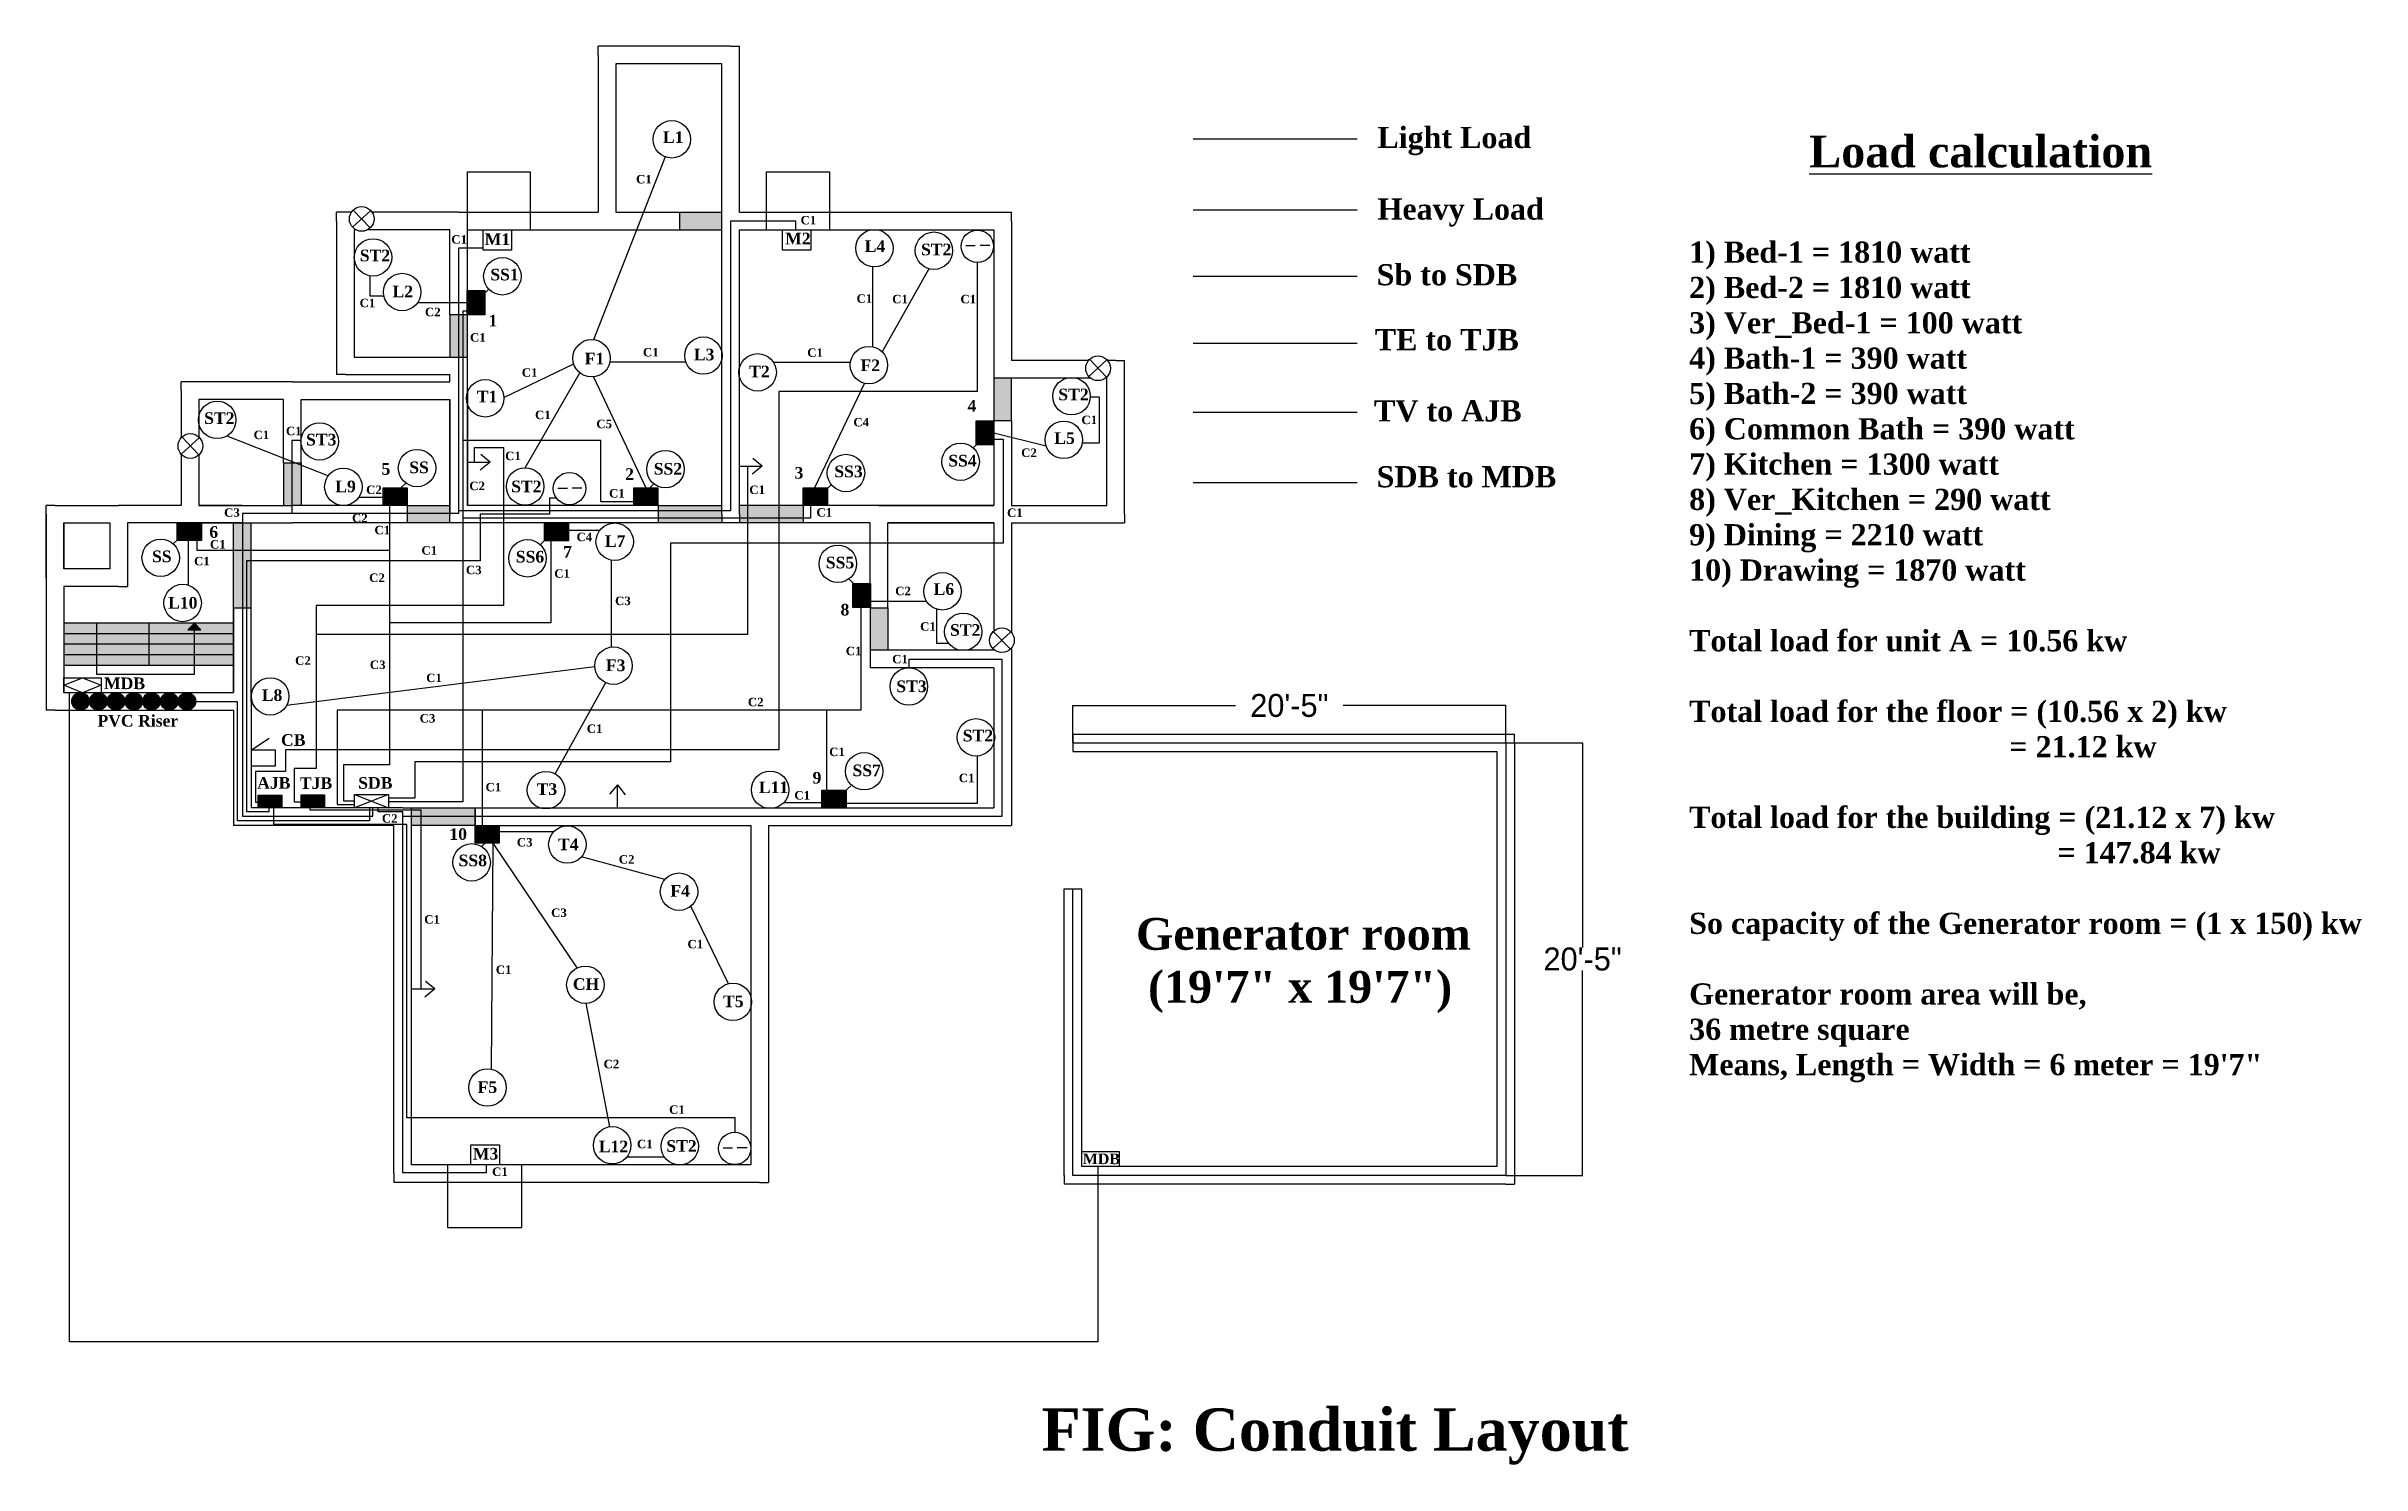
# Model space of a CAD drawing. Header units: inches. Extents: x 2486 to 5464, y -1217 to 422.
# Drawn here: x 3855 to 5166, y -1217 to -414 of the extents above; entities that cross this region are included whole.
import ezdxf

# ---------------------------------------------------------------- set-up
doc = ezdxf.new("R2010")
doc.units = ezdxf.units.IN
doc.header["$MEASUREMENT"] = 0
doc.dimstyles.get("Standard").update_dxf_attribs({"dimtxt": 13, "dimasz": 0.18, "dimexe": 0.18, "dimexo": 0.0625, "dimgap": 0.09, "dimtad": 0, "dimtih": 1, "dimtoh": 1, "dimdec": 0, "dimzin": 2, "dimdsep": 46, "dimlunit": 4, "dimtxsty": 'Standard', "dimcen": 0.09, "dimadec": 0, "dimazin": 0, "dimtfac": 1, "dimtdec": 0, "dimtofl": 0, "dimtmove": 0, "dimatfit": 3, "dimfxl": 1, "dimtolj": 1, "dimtzin": 0, "dimarcsym": 0})

msp = doc.modelspace()

# ---------------------------------------------------------------- texts
at = {"color": 1, "attachment_point": 1}
for s, insert, char_height in [('{\\fTimes New Roman|b1|i0|c0|p18;Light Load}', (4608.7, -459.2), 12), ('{\\fTimes New Roman|b1|i0|c0|p18;\\C256;L1}', (4204.3, -461.7), 6.6), ('{\\fTimes New Roman|b1|i0|c0|p18;\\C256;          \\LLoad calculation^J^J\\H0.6667x;\\l1) Bed-1 = 1810 watt^J2) Bed-2 = 1810 watt^J3) Ver_Bed-1 = 100 watt^J4) Bath-1 = 390 watt^J5) Bath-2 = 390 watt^J6) Common Bath = 390 watt^J7) Kitchen = 1300 watt^J8) Ver_Kitchen = 290 watt^J9) Dining = 2210 watt\\P10) Drawing = 1870 watt^J^JTotal load for unit A = 10.56 kw\\P^JTotal load for the floor = (10.56 x 2) kw^J                                        = 21.12 kw\\P^JTotal load for the building = (21.12 x 7) kw^J                                              = 147.84 kw^J^JSo capacity of the Generator room = (1 x 150) kw\\P^JGenerator room area will be,^J36 metre square^JMeans, Length = Width = 6 meter = 19\'7"}', (4785.2, -464.1), 18), ('{\\fTimes New Roman|b1|i0|c0|p18;C1}', (4189.1, -486.4), 4.8), ('{\\fTimes New Roman|b1|i0|c0|p18;\\C5;C1}', (4282.2, -509.6), 4.8), ('{\\fTimes New Roman|b1|i0|c0|p18;\\C5;Heavy Load}', (4608.8, -499.7), 12), ('{\\fTimes New Roman|b1|i0|c0|p18;\\C5;C1}', (4084.5, -520.5), 4.8), ('{\\fTimes New Roman|b1|i0|c0|p18;\\C256;M1}', (4103.4, -519.5), 6.6), ('{\\fTimes New Roman|b1|i0|c0|p18;\\C256;M2}', (4273.5, -519.1), 6.6), ('{\\fTimes New Roman|b1|i0|c0|p18;\\C256;L4}', (4318.5, -523.4), 6.6), ('{\\fTimes New Roman|b1|i0|c0|p18;\\C256;ST2}', (4032.7, -528.7), 6.6), ('{\\fTimes New Roman|b1|i0|c0|p18;\\C256;ST2}', (4350.4, -525.3), 6.6), ('{\\fTimes New Roman|b1|i0|c0|p18;\\C256;L2}', (4051.2, -549.1), 6.6), ('{\\fTimes New Roman|b1|i0|c0|p18;\\C256;SS1}', (4106.6, -539.5), 6.6), ('{\\fTimes New Roman|b1|i0|c0|p18;C1}', (4032.6, -556.5), 4.8), ('{\\fTimes New Roman|b1|i0|c0|p18;C2}', (4069.6, -561.6), 4.8), ('{\\fTimes New Roman|b1|i0|c0|p18;C1}', (4313.9, -554), 4.8), ('{\\fTimes New Roman|b1|i0|c0|p18;C1}', (4334.1, -554.3), 4.8), ('{\\fTimes New Roman|b1|i0|c0|p18;\\C4;C1}', (4372.7, -554.3), 4.8), ('{\\fTimes New Roman|b1|i0|c0|p18;\\C2;C1}', (4095.1, -576), 4.8), ('{\\fTimes New Roman|b1|i0|c0|p18;\\C54;TE to TJB}', (4607.2, -573.7), 12), ('{\\fTimes New Roman|b1|i0|c0|p18;\\C256;F1}', (4160, -587.1), 6.6), ('{\\fTimes New Roman|b1|i0|c0|p18;C1}', (4193, -584.4), 4.8), ('{\\fTimes New Roman|b1|i0|c0|p18;\\C256;L3}', (4221.8, -584.8), 6.6), ('{\\fTimes New Roman|b1|i0|c0|p18;C1}', (4286, -584.6), 4.8), ('{\\fTimes New Roman|b1|i0|c0|p18;C1}', (4124.4, -595.9), 4.8), ('{\\fTimes New Roman|b1|i0|c0|p18;\\C256;T2}', (4253.1, -594.4), 6.6), ('{\\fTimes New Roman|b1|i0|c0|p18;\\C256;F2}', (4316.1, -590.9), 6.6), ('{\\fTimes New Roman|b1|i0|c0|p18;\\C256;T1}', (4098.9, -608.6), 6.6), ('{\\fTimes New Roman|b1|i0|c0|p18;\\C256;ST2}', (4428.1, -607.4), 6.6), ('{\\fTimes New Roman|b1|i0|c0|p18;\\C4;TV to AJB}', (4606.8, -614), 12), ('{\\fTimes New Roman|b1|i0|c0|p18;\\C256;ST2}', (3944.6, -620.8), 6.6), ('{\\fTimes New Roman|b1|i0|c0|p18;\\C5;C1}', (3990.9, -629), 4.8), ('{\\fTimes New Roman|b1|i0|c0|p18;C1}', (4131.9, -619.9), 4.8), ('{\\fTimes New Roman|b1|i0|c0|p18;C5}', (4166.6, -625), 4.8), ('{\\fTimes New Roman|b1|i0|c0|p18;C4}', (4312.1, -624), 4.8), ('{\\fTimes New Roman|b1|i0|c0|p18;C1}', (4441.2, -622.7), 4.8), ('{\\fTimes New Roman|b1|i0|c0|p18;C1}', (3972.6, -631.2), 4.8), ('{\\fTimes New Roman|b1|i0|c0|p18;\\C256;ST3}', (4002.3, -633), 6.6), ('{\\fTimes New Roman|b1|i0|c0|p18;C2}', (4407.1, -641.3), 4.8), ('{\\fTimes New Roman|b1|i0|c0|p18;\\C256;L5}', (4425.8, -632.1), 6.6), ('{\\fTimes New Roman|b1|i0|c0|p18;\\C256;SS}', (4060.7, -648.7), 6.6), ('{\\fTimes New Roman|b1|i0|c0|p18;\\C54;C1}', (4115, -643.1), 4.8), ('{\\fTimes New Roman|b1|i0|c0|p18;\\C256;SS2}', (4199.1, -649.5), 6.6), ('{\\fTimes New Roman|b1|i0|c0|p18;\\C256;SS3}', (4301.3, -651), 6.6), ('{\\fTimes New Roman|b1|i0|c0|p18;\\C256;SS4}', (4365.8, -644.9), 6.6), ('{\\fTimes New Roman|b1|i0|c0|p18;\\C6;SDB to MDB}', (4608.3, -651.3), 12), ('{\\fTimes New Roman|b1|i0|c0|p18;\\C256;L9}', (4018.8, -659.5), 6.6), ('{\\fTimes New Roman|b1|i0|c0|p18;C2}', (4036.3, -662.3), 4.8), ('{\\fTimes New Roman|b1|i0|c0|p18;\\C2;C2}', (4094.7, -660.1), 4.8), ('{\\fTimes New Roman|b1|i0|c0|p18;\\C256;ST2}', (4118.4, -659.5), 6.6), ('{\\fTimes New Roman|b1|i0|c0|p18;\\C2;C1}', (4173.8, -664.3), 4.8), ('{\\fTimes New Roman|b1|i0|c0|p18;\\C54;C1}', (4253.2, -662.3), 4.8), ('{\\fTimes New Roman|b1|i0|c0|p18;\\C5;C3}', (3955.9, -675.2), 4.8), ('{\\fTimes New Roman|b1|i0|c0|p18;\\C5;C2}', (4028.3, -678.3), 4.8), ('{\\fTimes New Roman|b1|i0|c0|p18;\\C2;C1}', (4291.2, -675.1), 4.8), ('{\\fTimes New Roman|b1|i0|c0|p18;\\C2;C1}', (4399.1, -675.3), 4.8), ('{\\fTimes New Roman|b1|i0|c0|p18;\\C2;C1}', (3947.9, -693.2), 4.8), ('{\\fTimes New Roman|b1|i0|c0|p18;\\C2;C1}', (4041, -685.1), 4.8), ('{\\fTimes New Roman|b1|i0|c0|p18;C4}', (4155.4, -689), 4.8), ('{\\fTimes New Roman|b1|i0|c0|p18;\\C256;L7}', (4171.4, -690.5), 6.6), ('{\\fTimes New Roman|b1|i0|c0|p18;\\C256;SS}', (3915.1, -699.1), 6.6), ('{\\fTimes New Roman|b1|i0|c0|p18;C1}', (3938.9, -702.7), 4.8), ('{\\fTimes New Roman|b1|i0|c0|p18;\\C4;C1}', (4067.6, -696.6), 4.8), ('{\\fTimes New Roman|b1|i0|c0|p18;\\C2;C3}', (4092.8, -707.7), 4.8), ('{\\fTimes New Roman|b1|i0|c0|p18;\\C256;SS6}', (4121, -699.3), 6.6), ('{\\fTimes New Roman|b1|i0|c0|p18;\\C256;SS5}', (4296.5, -702.6), 6.6), ('{\\fTimes New Roman|b1|i0|c0|p18;\\C2;C2}', (4038, -712.1), 4.8), ('{\\fTimes New Roman|b1|i0|c0|p18;\\C2;C1}', (4142.8, -709.7), 4.8), ('{\\fTimes New Roman|b1|i0|c0|p18;C2}', (4335.8, -719.6), 4.8), ('{\\fTimes New Roman|b1|i0|c0|p18;\\C256;L6}', (4357.5, -717.6), 6.6), ('{\\fTimes New Roman|b1|i0|c0|p18;\\C256;L10}', (3924.2, -725.4), 6.6), ('{\\fTimes New Roman|b1|i0|c0|p18;C3}', (4177.2, -725.2), 4.8), ('{\\fTimes New Roman|b1|i0|c0|p18;C1}', (4349.9, -739.7), 4.8), ('{\\fTimes New Roman|b1|i0|c0|p18;\\C256;ST2}', (4366.8, -740.8), 6.6), ('{\\fTimes New Roman|b1|i0|c0|p18;\\C54;C2}', (3996.1, -759), 4.8), ('{\\fTimes New Roman|b1|i0|c0|p18;\\C2;C1}', (4307.8, -753.6), 4.8), ('{\\fTimes New Roman|b1|i0|c0|p18;\\C5;C1}', (4334.1, -758.2), 4.8), ('{\\fTimes New Roman|b1|i0|c0|p18;\\C256;MDB}', (3887.9, -771), 6.6), ('{\\fTimes New Roman|b1|i0|c0|p18;\\C2;C3}', (4038.4, -761.4), 4.8), ('{\\fTimes New Roman|b1|i0|c0|p18;C1}', (4070.3, -768.8), 4.8), ('{\\fTimes New Roman|b1|i0|c0|p18;\\C256;F3}', (4172, -760.8), 6.6), ('{\\fTimes New Roman|b1|i0|c0|p18;\\C256;ST3}', (4336.4, -772.7), 6.6), ('{\\fTimes New Roman|b1|i0|c0|p18;\\C256;L8}', (3977.2, -777.7), 6.6), ('{\\fTimes New Roman|b1|i0|c0|p18;\\C2;C2}', (4252.4, -782.5), 4.8), ('{\\fTimes New Roman|b1|i0|c0|p18;\\C6;PVC Riser}', (3884.2, -792.2), 6.6), ('{\\fTimes New Roman|b1|i0|c0|p18;\\C2;C3}', (4066.6, -791.7), 4.8), ('{\\fTimes New Roman|b1|i0|c0|p18;C1}', (4161.2, -797.6), 4.8), ('{\\fTimes New Roman|b1|i0|c0|p18;\\C256;CB}', (3988.1, -803.1), 6.6), ('{\\fTimes New Roman|b1|i0|c0|p18;\\C2;C1}', (4298.4, -810.7), 4.8), ('{\\fTimes New Roman|b1|i0|c0|p18;\\C256;ST2}', (4374, -800.6), 6.6), ('{\\fTimes New Roman|b1|i0|c0|p18;\\C256;SS7}', (4311.6, -820.3), 6.6), ('{\\fTimes New Roman|b1|i0|c0|p18;C1}', (4371.8, -825.5), 4.8), ('{\\fTimes New Roman|b1|i0|c0|p18;\\C256;AJB}', (3974.6, -827.4), 6.6), ('{\\fTimes New Roman|b1|i0|c0|p18;\\C256;TJB}', (3998.8, -827.5), 6.6), ('{\\fTimes New Roman|b1|i0|c0|p18;\\C256;SDB}', (4031.8, -827.4), 6.6), ('{\\fTimes New Roman|b1|i0|c0|p18;\\C2;C1}', (4103.9, -830.7), 4.8), ('{\\fTimes New Roman|b1|i0|c0|p18;\\C256;T3}', (4132.8, -830.9), 6.6), ('{\\fTimes New Roman|b1|i0|c0|p18;\\C256;L11}', (4258.6, -829.9), 6.6), ('{\\fTimes New Roman|b1|i0|c0|p18;C1}', (4278.7, -835.3), 4.8), ('{\\fTimes New Roman|b1|i0|c0|p18;\\C5;C2}', (4045.2, -848.4), 4.8), ('{\\fTimes New Roman|b1|i0|c0|p18;C3}', (4121.6, -861.9), 4.8), ('{\\fTimes New Roman|b1|i0|c0|p18;\\C256;T4}', (4144.9, -862.2), 6.6), ('{\\fTimes New Roman|b1|i0|c0|p18;\\C256;SS8}', (4088.6, -871.3), 6.6), ('{\\fTimes New Roman|b1|i0|c0|p18;C2}', (4179.3, -871.6), 4.8), ('{\\fTimes New Roman|b1|i0|c0|p18;\\C256;F4}', (4208.5, -888.5), 6.6), ('{\\fTimes New Roman|b1|i0|c0|p18;C3}', (4141, -901.8), 4.8), ('{\\fTimes New Roman|b1|i0|c0|p18;\\C54;C1}', (4069.2, -905.6), 4.8), ('{\\fTimes New Roman|b1|i0|c0|p18;\\C256;Generator room^J (19\'7" x 19\'7")}', (4472.1, -907.2), 18), ('{\\fTimes New Roman|b1|i0|c0|p18;C1}', (4218.2, -919.6), 4.8), ('{\\fTimes New Roman|b1|i0|c0|p18;C1}', (4109.7, -934.1), 4.8), ('{\\fTimes New Roman|b1|i0|c0|p18;\\C256;CH}', (4153.3, -941.3), 6.6), ('{\\fTimes New Roman|b1|i0|c0|p18;\\C256;T5}', (4238.3, -951.1), 6.6), ('{\\fTimes New Roman|b1|i0|c0|p18;C2}', (4170.7, -987.5), 4.8), ('{\\fTimes New Roman|b1|i0|c0|p18;\\C256;F5}', (4099.4, -999.7), 6.6), ('{\\fTimes New Roman|b1|i0|c0|p18;\\C4;C1}', (4207.8, -1013.3), 4.8), ('{\\fTimes New Roman|b1|i0|c0|p18;\\C256;L12}', (4168, -1033.3), 6.6), ('{\\fTimes New Roman|b1|i0|c0|p18;C1}', (4189.6, -1032.8), 4.8), ('{\\fTimes New Roman|b1|i0|c0|p18;\\C256;ST2}', (4206.2, -1033), 6.6), ('{\\fTimes New Roman|b1|i0|c0|p18;\\C256;M3}', (4096.7, -1037.4), 6.6), ('{\\fTimes New Roman|b1|i0|c0|p18;\\C5;C1}', (4107.6, -1048.5), 4.8), ('{\\fTimes New Roman|b1|i0|c0|p18;\\C256;MDB}', (4441.9, -1040.6), 6), ('{\\fTimes New Roman|b1|i0|c0|p18;\\C5;FIG: Conduit Layout}', (4418.6, -1184.9), 24)]:
    msp.add_mtext(s, dxfattribs=dict(at, insert=insert, char_height=char_height))
at = {"color": 54, "insert": (4608.3, -536.9), "char_height": 12, "attachment_point": 1}
msp.add_mtext('{\\fTimes New Roman|b1|i0|c0|p18;\\C2;Sb to SDB}', dxfattribs=at)
at = {"color": 6, "char_height": 6.6, "attachment_point": 1}
for s, insert in [('{\\fTimes New Roman|b1|i0|c0|p18;1}', (4105.6, -565.6)), ('{\\fTimes New Roman|b1|i0|c0|p18;4}', (4376.7, -613.8)), ('{\\fTimes New Roman|b1|i0|c0|p18;5}', (4045, -649.6)), ('{\\fTimes New Roman|b1|i0|c0|p18;2}', (4182.9, -652.5)), ('{\\fTimes New Roman|b1|i0|c0|p18;3}', (4278.8, -651.8)), ('{\\fTimes New Roman|b1|i0|c0|p18;6}', (3947.5, -685.3)), ('{\\fTimes New Roman|b1|i0|c0|p18;7}', (4147.8, -696.6)), ('{\\fTimes New Roman|b1|i0|c0|p18;8}', (4304.8, -729.3)), ('{\\fTimes New Roman|b1|i0|c0|p18;9}', (4289, -824.5)), ('{\\fTimes New Roman|b1|i0|c0|p18;10}', (4083.4, -856.4))]:
    msp.add_mtext(s, dxfattribs=dict(at, insert=insert))

# ---------------------------------------------------------------- blocks, each defined once
blk = doc.blocks.new('*D29')
at = {"color": 0, "lineweight": -2}
for p, q in [((4436.4, -807.9), (4436.4, -786.7)), ((4436.6, -786.9), (4528.5, -786.9)), ((4681.2, -786.9), (4589.3, -786.9)), ((4681.4, -807.9), (4681.4, -786.7))]:
    blk.add_line(p, q, dxfattribs=at)
at = {"color": 0}
for points in [[(4436.6, -786.9), (4436.6, -787), (4436.4, -786.9)], [(4681.2, -786.9), (4681.2, -787), (4681.4, -786.9)]]:
    blk.add_solid(points, dxfattribs=at)
at = {"layer": 'Defpoints', "color": 0}
for p in [(4681.4, -786.9), (4436.4, -808), (4681.4, -808)]:
    blk.add_point(p, dxfattribs=at)
at = {"color": 0, "insert": (4558.9, -786.9), "char_height": 13, "attachment_point": 5}
blk.add_mtext('\\A1;20\'-5"', dxfattribs=at)
blk = doc.blocks.new('*D30')
at = {"color": 0, "lineweight": -2}
for p, q in [((4681.5, -808), (4725.1, -808)), ((4724.9, -808.1), (4724.9, -923.9)), ((4724.9, -1052.8), (4724.9, -937)), ((4681.5, -1053), (4725.1, -1053))]:
    blk.add_line(p, q, dxfattribs=at)
at = {"color": 0}
for points in [[(4724.9, -808.1), (4724.9, -808.1), (4724.9, -808)], [(4724.9, -1052.8), (4724.9, -1052.8), (4724.9, -1053)]]:
    blk.add_solid(points, dxfattribs=at)
at = {"layer": 'Defpoints', "color": 0}
for p in [(4681.4, -808), (4724.9, -808), (4681.4, -1053)]:
    blk.add_point(p, dxfattribs=at)
at = {"color": 0, "insert": (4724.9, -930.5), "char_height": 13, "attachment_point": 5}
blk.add_mtext('\\A1;20\'-5"', dxfattribs=at)

# ---------------------------------------------------------------- dimensions: what is measured, and where the dimension line sits
at = {"color": 0}
dim = msp.add_linear_dim(base=(4681.4, -786.9), p1=(4436.4, -808), p2=(4681.4, -808), dimstyle='Standard', dxfattribs=at)
dim.commit()
dim.dimension.update_dxf_attribs({"geometry": '*D29', "text_midpoint": (4558.9, -786.9)})
dim = msp.add_linear_dim(base=(4724.9, -808), p1=(4681.4, -1053), p2=(4681.4, -808), angle=90, dimstyle='Standard', dxfattribs=at)
dim.commit()
dim.dimension.update_dxf_attribs({"geometry": '*D30', "text_midpoint": (4724.9, -930.5)})

# ---------------------------------------------------------------- hatches: boundary and pattern name
h = msp.add_hatch(color=256)
h.set_gradient(color2=(105, 105, 105), one_color=1, tint=0.41, name='CYLINDER')
h.paths.add_polyline_path([(4237.6, -517.5), (4237.6, -512.5), (4237.6, -507.5), (4213.6, -507.5), (4213.6, -517.5)])
h = msp.add_hatch(color=256)
h.set_gradient(color1=(91, 89, 95), color2=(56, 54, 58), one_color=1, tint=0.22, name='CYLINDER')
h.paths.add_polyline_path([(4093.5, -551.9), (4093.5, -565.6), (4103.4, -565.6), (4103.4, -551.9)])
h = msp.add_hatch(color=256)
h.set_gradient(color1=(189, 189, 189), one_color=1, tint=1, name='CYLINDER')
h.paths.add_polyline_path([(4093.5, -551.9), (4093.5, -565.6), (4103.4, -565.6), (4103.4, -551.9)])
h = msp.add_hatch(color=256)
h.set_gradient(color1=(189, 189, 189), color2=(207, 207, 207), one_color=1, tint=0.81, name='CYLINDER')
h.paths.add_polyline_path([(4103.4, -551.9), (4093.5, -551.9), (4093.5, -565.6), (4103.4, -565.6)])
h = msp.add_hatch(color=256)
h.set_gradient(color1=(161, 161, 161), color2=(105, 105, 105), one_color=1, tint=0.41, name='CYLINDER')
h.paths.add_polyline_path([(4093.5, -551.9), (4093.5, -565.6), (4103.4, -565.6), (4103.4, -551.9)])
h = msp.add_hatch(color=256)
h.set_gradient(color1=(161, 161, 161), color2=(158, 158, 158), one_color=1, tint=0.62, name='CYLINDER')
h.paths.add_polyline_path([(4093.5, -565.6), (4103.4, -565.6), (4103.4, -551.9), (4093.5, -551.9)])
h = msp.add_hatch(color=256)
h.set_gradient(color2=(0, 0, 0), one_color=1)
h.paths.add_polyline_path([(4096.5, -553.9), (4096.5, -560), (4102.8, -560.2)])
h = msp.add_hatch(color=256)
h.set_gradient(color2=(105, 105, 105), one_color=1, tint=0.41, name='CYLINDER')
h.paths.add_polyline_path([(4093.6, -565.5), (4083.6, -565.5), (4083.6, -589.5), (4088.6, -589.5), (4093.6, -589.5)])
h = msp.add_hatch(color=256)
h.set_gradient(color2=(105, 105, 105), one_color=1, tint=0.41, name='CYLINDER')
h.paths.add_polyline_path([(4391.6, -625.5), (4401.6, -625.5), (4401.6, -601.5), (4396.6, -601.5), (4391.6, -601.5)])
h = msp.add_hatch(color=256)
h.set_gradient(color1=(91, 89, 95), color2=(56, 54, 58), one_color=1, tint=0.22, name='CYLINDER')
h.paths.add_polyline_path([(4381.7, -625.6), (4381.7, -639.3), (4391.6, -639.3), (4391.6, -625.6)])
h = msp.add_hatch(color=256)
h.set_gradient(color1=(189, 189, 189), one_color=1, tint=1, name='CYLINDER')
h.paths.add_polyline_path([(4381.7, -625.6), (4381.7, -639.3), (4391.6, -639.3), (4391.6, -625.6)])
h = msp.add_hatch(color=256)
h.set_gradient(color1=(189, 189, 189), color2=(207, 207, 207), one_color=1, tint=0.81, name='CYLINDER')
h.paths.add_polyline_path([(4391.6, -625.6), (4381.7, -625.6), (4381.7, -639.3), (4391.6, -639.3)])
h = msp.add_hatch(color=256)
h.set_gradient(color1=(161, 161, 161), color2=(105, 105, 105), one_color=1, tint=0.41, name='CYLINDER')
h.paths.add_polyline_path([(4381.7, -625.6), (4381.7, -639.3), (4391.6, -639.3), (4391.6, -625.6)])
h = msp.add_hatch(color=256)
h.set_gradient(color1=(161, 161, 161), color2=(158, 158, 158), one_color=1, tint=0.62, name='CYLINDER')
h.paths.add_polyline_path([(4381.7, -639.3), (4391.6, -639.3), (4391.6, -625.6), (4381.7, -625.6)])
h = msp.add_hatch(color=256)
h.set_gradient(color2=(0, 0, 0), one_color=1)
h.paths.add_polyline_path([(4388.4, -639), (4388.4, -633), (4382.1, -632.8)])
h = msp.add_hatch(color=256)
h.set_gradient(color2=(105, 105, 105), one_color=1, tint=0.41, name='CYLINDER')
h.paths.add_polyline_path([(3989.6, -673.5), (3994.6, -673.5), (3999.6, -673.5), (3999.6, -649.5), (3989.6, -649.5)])
h = msp.add_hatch(color=256)
h.set_gradient(color1=(91, 89, 95), color2=(56, 54, 58), one_color=1, tint=0.22, name='CYLINDER')
h.paths.add_polyline_path([(4059.6, -663.5), (4045.9, -663.5), (4045.9, -673.4), (4059.6, -673.4)])
h = msp.add_hatch(color=256)
h.set_gradient(color1=(189, 189, 189), one_color=1, tint=1, name='CYLINDER')
h.paths.add_polyline_path([(4059.6, -663.5), (4045.9, -663.5), (4045.9, -673.4), (4059.6, -673.4)])
h = msp.add_hatch(color=256)
h.set_gradient(color1=(189, 189, 189), color2=(207, 207, 207), one_color=1, tint=0.81, name='CYLINDER')
h.paths.add_polyline_path([(4059.6, -673.4), (4059.6, -663.5), (4045.9, -663.5), (4045.9, -673.4)])
h = msp.add_hatch(color=256)
h.set_gradient(color1=(161, 161, 161), color2=(105, 105, 105), one_color=1, tint=0.41, name='CYLINDER')
h.paths.add_polyline_path([(4059.6, -663.5), (4045.9, -663.5), (4045.9, -673.4), (4059.6, -673.4)])
h = msp.add_hatch(color=256)
h.set_gradient(color1=(161, 161, 161), color2=(158, 158, 158), one_color=1, tint=0.62, name='CYLINDER')
h.paths.add_polyline_path([(4045.9, -663.5), (4045.9, -673.4), (4059.6, -673.4), (4059.6, -663.5)])
h = msp.add_hatch(color=256)
h.set_gradient(color2=(0, 0, 0), one_color=1)
h.paths.add_polyline_path([(4049.6, -663.5), (4049.5, -669.5), (4055.8, -669.7)])
h = msp.add_hatch(color=256)
h.set_gradient(color1=(91, 89, 95), color2=(56, 54, 58), one_color=1, tint=0.22, name='CYLINDER')
h.paths.add_polyline_path([(4201.5, -663.5), (4187.8, -663.5), (4187.8, -673.4), (4201.5, -673.4)])
h = msp.add_hatch(color=256)
h.set_gradient(color1=(189, 189, 189), one_color=1, tint=1, name='CYLINDER')
h.paths.add_polyline_path([(4201.5, -663.5), (4187.8, -663.5), (4187.8, -673.4), (4201.5, -673.4)])
h = msp.add_hatch(color=256)
h.set_gradient(color1=(189, 189, 189), color2=(207, 207, 207), one_color=1, tint=0.81, name='CYLINDER')
h.paths.add_polyline_path([(4201.5, -673.4), (4201.5, -663.5), (4187.8, -663.5), (4187.8, -673.4)])
h = msp.add_hatch(color=256)
h.set_gradient(color1=(161, 161, 161), color2=(105, 105, 105), one_color=1, tint=0.41, name='CYLINDER')
h.paths.add_polyline_path([(4201.5, -663.5), (4187.8, -663.5), (4187.8, -673.4), (4201.5, -673.4)])
h = msp.add_hatch(color=256)
h.set_gradient(color1=(161, 161, 161), color2=(158, 158, 158), one_color=1, tint=0.62, name='CYLINDER')
h.paths.add_polyline_path([(4187.8, -663.5), (4187.8, -673.4), (4201.5, -673.4), (4201.5, -663.5)])
h = msp.add_hatch(color=256)
h.set_gradient(color2=(0, 0, 0), one_color=1)
h.paths.add_polyline_path([(4190, -664), (4190, -670), (4196.3, -670.2)])
h = msp.add_hatch(color=256)
h.set_gradient(color1=(91, 89, 95), color2=(56, 54, 58), one_color=1, tint=0.22, name='CYLINDER')
h.paths.add_polyline_path([(4297.4, -663.5), (4283.7, -663.5), (4283.7, -673.4), (4297.4, -673.4)])
h = msp.add_hatch(color=256)
h.set_gradient(color1=(189, 189, 189), one_color=1, tint=1, name='CYLINDER')
h.paths.add_polyline_path([(4297.4, -663.5), (4283.7, -663.5), (4283.7, -673.4), (4297.4, -673.4)])
h = msp.add_hatch(color=256)
h.set_gradient(color1=(189, 189, 189), color2=(207, 207, 207), one_color=1, tint=0.81, name='CYLINDER')
h.paths.add_polyline_path([(4297.4, -673.4), (4297.4, -663.5), (4283.7, -663.5), (4283.7, -673.4)])
h = msp.add_hatch(color=256)
h.set_gradient(color1=(161, 161, 161), color2=(105, 105, 105), one_color=1, tint=0.41, name='CYLINDER')
h.paths.add_polyline_path([(4297.4, -663.5), (4283.7, -663.5), (4283.7, -673.4), (4297.4, -673.4)])
h = msp.add_hatch(color=256)
h.set_gradient(color1=(161, 161, 161), color2=(158, 158, 158), one_color=1, tint=0.62, name='CYLINDER')
h.paths.add_polyline_path([(4283.7, -663.5), (4283.7, -673.4), (4297.4, -673.4), (4297.4, -663.5)])
h = msp.add_hatch(color=256)
h.set_gradient(color2=(0, 0, 0), one_color=1)
h.paths.add_polyline_path([(4291.1, -663.9), (4291, -670), (4297.3, -670.2)])
h = msp.add_hatch(color=256)
h.set_gradient(color2=(105, 105, 105), one_color=1, tint=0.41, name='CYLINDER')
h.paths.add_polyline_path([(4059.6, -673.5), (4059.6, -683.5), (4083.6, -683.5), (4083.6, -678.5), (4083.6, -673.5)])
h = msp.add_hatch(color=256)
h.set_gradient(color2=(105, 105, 105), one_color=1, tint=0.41, name='CYLINDER')
h.paths.add_polyline_path([(4201.6, -673.5), (4201.6, -683.5), (4237.6, -683.5), (4237.6, -678.5), (4237.6, -673.5)])
h = msp.add_hatch(color=256)
h.set_gradient(color2=(105, 105, 105), one_color=1, tint=0.41, name='CYLINDER')
h.paths.add_polyline_path([(4247.6, -673.5), (4247.6, -678.5), (4247.6, -683.5), (4283.6, -683.5), (4283.6, -673.5)])
h = msp.add_hatch(color=256)
h.set_gradient(color1=(91, 89, 95), color2=(56, 54, 58), one_color=1, tint=0.22, name='CYLINDER')
h.paths.add_polyline_path([(3943, -683.6), (3929.3, -683.6), (3929.3, -693.5), (3943, -693.5)])
h = msp.add_hatch(color=256)
h.set_gradient(color1=(189, 189, 189), one_color=1, tint=1, name='CYLINDER')
h.paths.add_polyline_path([(3943, -683.6), (3929.3, -683.6), (3929.3, -693.5), (3943, -693.5)])
h = msp.add_hatch(color=256)
h.set_gradient(color1=(189, 189, 189), color2=(207, 207, 207), one_color=1, tint=0.81, name='CYLINDER')
h.paths.add_polyline_path([(3943, -693.5), (3943, -683.6), (3929.3, -683.6), (3929.3, -693.5)])
h = msp.add_hatch(color=256)
h.set_gradient(color1=(161, 161, 161), color2=(105, 105, 105), one_color=1, tint=0.41, name='CYLINDER')
h.paths.add_polyline_path([(3943, -683.6), (3929.3, -683.6), (3929.3, -693.5), (3943, -693.5)])
h = msp.add_hatch(color=256)
h.set_gradient(color1=(161, 161, 161), color2=(158, 158, 158), one_color=1, tint=0.62, name='CYLINDER')
h.paths.add_polyline_path([(3929.3, -683.6), (3929.3, -693.5), (3943, -693.5), (3943, -683.6)])
h = msp.add_hatch(color=256)
h.set_gradient(color2=(0, 0, 0), one_color=1)
h.paths.add_polyline_path([(3936, -692.9), (3936.1, -686.8), (3929.7, -686.6)])
h = msp.add_hatch(color=256)
h.set_gradient(color2=(105, 105, 105), one_color=1, tint=0.41, name='CYLINDER')
h.paths.add_polyline_path([(3961.2, -731.5), (3971.2, -731.5), (3971.2, -683.5), (3961.2, -683.5)])
h = msp.add_hatch(color=256)
h.set_gradient(color1=(91, 89, 95), color2=(56, 54, 58), one_color=1, tint=0.22, name='CYLINDER')
h.paths.add_polyline_path([(4150.9, -683.7), (4137.2, -683.7), (4137.2, -693.6), (4150.9, -693.6)])
h = msp.add_hatch(color=256)
h.set_gradient(color1=(189, 189, 189), one_color=1, tint=1, name='CYLINDER')
h.paths.add_polyline_path([(4150.9, -683.7), (4137.2, -683.7), (4137.2, -693.6), (4150.9, -693.6)])
h = msp.add_hatch(color=256)
h.set_gradient(color1=(189, 189, 189), color2=(207, 207, 207), one_color=1, tint=0.81, name='CYLINDER')
h.paths.add_polyline_path([(4150.9, -693.6), (4150.9, -683.7), (4137.2, -683.7), (4137.2, -693.6)])
h = msp.add_hatch(color=256)
h.set_gradient(color1=(161, 161, 161), color2=(105, 105, 105), one_color=1, tint=0.41, name='CYLINDER')
h.paths.add_polyline_path([(4150.9, -683.7), (4137.2, -683.7), (4137.2, -693.6), (4150.9, -693.6)])
h = msp.add_hatch(color=256)
h.set_gradient(color1=(161, 161, 161), color2=(158, 158, 158), one_color=1, tint=0.62, name='CYLINDER')
h.paths.add_polyline_path([(4137.2, -683.7), (4137.2, -693.6), (4150.9, -693.6), (4150.9, -683.7)])
h = msp.add_hatch(color=256)
h.set_gradient(color2=(0, 0, 0), one_color=1)
h.paths.add_polyline_path([(4144.2, -692.9), (4144.2, -686.9), (4137.9, -686.6)])
h = msp.add_hatch(color=256)
h.set_gradient(color1=(91, 89, 95), color2=(56, 54, 58), one_color=1, tint=0.22, name='CYLINDER')
h.paths.add_polyline_path([(4311.8, -717.7), (4311.8, -731.4), (4321.7, -731.4), (4321.7, -717.7)])
h = msp.add_hatch(color=256)
h.set_gradient(color1=(189, 189, 189), one_color=1, tint=1, name='CYLINDER')
h.paths.add_polyline_path([(4311.8, -717.7), (4311.8, -731.4), (4321.7, -731.4), (4321.7, -717.7)])
h = msp.add_hatch(color=256)
h.set_gradient(color1=(189, 189, 189), color2=(207, 207, 207), one_color=1, tint=0.81, name='CYLINDER')
h.paths.add_polyline_path([(4321.7, -717.7), (4311.8, -717.7), (4311.8, -731.4), (4321.7, -731.4)])
h = msp.add_hatch(color=256)
h.set_gradient(color1=(161, 161, 161), color2=(105, 105, 105), one_color=1, tint=0.41, name='CYLINDER')
h.paths.add_polyline_path([(4311.8, -717.7), (4311.8, -731.4), (4321.7, -731.4), (4321.7, -717.7)])
h = msp.add_hatch(color=256)
h.set_gradient(color1=(161, 161, 161), color2=(158, 158, 158), one_color=1, tint=0.62, name='CYLINDER')
h.paths.add_polyline_path([(4311.8, -731.4), (4321.7, -731.4), (4321.7, -717.7), (4311.8, -717.7)])
h = msp.add_hatch(color=256)
h.set_gradient(color2=(0, 0, 0), one_color=1)
h.paths.add_polyline_path([(4312, -724.1), (4318.1, -724.2), (4318.3, -717.8)])
h = msp.add_hatch(color=256)
h.set_gradient(color2=(105, 105, 105), one_color=1, tint=0.41, name='CYLINDER')
h.paths.add_polyline_path([(4331.6, -731.5), (4321.6, -731.5), (4321.6, -755.5), (4326.6, -755.5), (4331.6, -755.5)])
h = msp.add_hatch(color=256)
h.set_gradient(color1=(137, 29, 226), color2=(217, 183, 246), one_color=1, tint=0.84, name='CYLINDER')
h.paths.add_polyline_path([(3883.7, -746.2), (3883.7, -740.2), (3865.2, -740.2), (3865.2, -746.2)])
h.paths.add_polyline_path([(3913.2, -746.2), (3913.2, -740.2), (3883.7, -740.2), (3883.7, -746.2)])
h.paths.add_polyline_path([(3939.2, -746.2), (3939.2, -744.1), (3935.3, -744.1), (3939.2, -740.2), (3913.2, -740.2), (3913.2, -746.2)])
h.paths.add_polyline_path([(3961.2, -746.2), (3961.2, -740.2), (3939.2, -740.2), (3942.7, -744.1), (3939.2, -744.1), (3939.2, -746.2)])
h = msp.add_hatch(color=256)
h.set_gradient(color1=(137, 29, 226), color2=(217, 183, 246), one_color=1, tint=0.84, name='CYLINDER')
h.paths.add_polyline_path([(3913.2, -752.2), (3913.2, -746.2), (3883.7, -746.2), (3883.7, -752.2)])
h.paths.add_polyline_path([(3883.7, -752.2), (3883.7, -746.2), (3865.2, -746.2), (3865.2, -752.2)])
h.paths.add_polyline_path([(3939.2, -752.2), (3939.2, -746.2), (3913.2, -746.2), (3913.2, -752.2)])
h.paths.add_polyline_path([(3961.2, -752.2), (3961.2, -746.2), (3939.2, -746.2), (3939.2, -752.2)])
h = msp.add_hatch(color=256)
h.set_gradient(color2=(0, 0, 0), one_color=1)
h.paths.add_polyline_path([(3939.2, -744.1), (3939.2, -740.2), (3935.3, -744.1)])
h = msp.add_hatch(color=256)
h.set_gradient(color2=(0, 0, 0), one_color=1)
h.paths.add_polyline_path([(3939.2, -744.1), (3942.7, -744.1), (3939.2, -740.2)])
h = msp.add_hatch(color=256)
h.set_gradient(color1=(137, 29, 226), color2=(217, 183, 246), one_color=1, tint=0.84, name='CYLINDER')
h.paths.add_polyline_path([(3865.2, -752.2), (3865.2, -758.2), (3883.7, -758.2), (3883.7, -752.2)])
h.paths.add_polyline_path([(3883.7, -752.2), (3883.7, -758.2), (3913.2, -758.2), (3913.2, -752.2)])
h.paths.add_polyline_path([(3913.2, -752.2), (3913.2, -758.2), (3939.2, -758.2), (3939.2, -752.2)])
h.paths.add_polyline_path([(3961.2, -758.2), (3961.2, -752.2), (3939.2, -752.2), (3939.2, -758.2)])
h = msp.add_hatch(color=256)
h.set_gradient(color1=(137, 29, 226), color2=(217, 183, 246), one_color=1, tint=0.84, name='CYLINDER')
h.paths.add_polyline_path([(3865.2, -758.2), (3865.2, -764.2), (3883.7, -764.2), (3883.7, -758.2)])
h.paths.add_polyline_path([(3883.7, -758.2), (3883.7, -764.2), (3913.2, -764.2), (3913.2, -758.2)])
h.paths.add_polyline_path([(3913.2, -758.2), (3913.2, -764.2), (3939.2, -764.2), (3939.2, -758.2)])
h.paths.add_polyline_path([(3961.2, -764.2), (3961.2, -758.2), (3939.2, -758.2), (3939.2, -764.2)])
h = msp.add_hatch(color=0)
h.set_gradient(color1=(251, 14, 220), color2=(254, 185, 245), one_color=1, tint=0.86, name='CYLINDER')
h.paths.add_polyline_path([(3869.7, -784.5, 1), (3879.6, -784.5, 0.352335), (3875.7, -779.7), (3873.6, -779.7, 0.352335)])
h = msp.add_hatch(color=0)
h.set_gradient(color1=(251, 14, 220), color2=(254, 185, 245), one_color=1, tint=0.86, name='CYLINDER')
h.paths.add_polyline_path([(3889.7, -784.5, 0.352335), (3885.7, -779.7), (3883.6, -779.7, 0.352335), (3879.7, -784.5, 1)])
h = msp.add_hatch(color=0)
h.set_gradient(color1=(251, 14, 220), color2=(254, 185, 245), one_color=1, tint=0.86, name='CYLINDER')
h.paths.add_polyline_path([(3899.7, -784.5, 1), (3889.7, -784.5, 1)])
h = msp.add_hatch(color=0)
h.set_gradient(color1=(251, 14, 220), color2=(254, 185, 245), one_color=1, tint=0.86, name='CYLINDER')
h.paths.add_polyline_path([(3909.7, -784.5, 1), (3899.8, -784.5, 1)])
h = msp.add_hatch(color=0)
h.set_gradient(color1=(251, 14, 220), color2=(254, 185, 245), one_color=1, tint=0.86, name='CYLINDER')
h.paths.add_polyline_path([(3919.8, -784.5, 1), (3909.8, -784.5, 1)])
h = msp.add_hatch(color=0)
h.set_gradient(color1=(251, 14, 220), color2=(254, 185, 245), one_color=1, tint=0.86, name='CYLINDER')
h.paths.add_polyline_path([(3929.9, -784.5, 1), (3919.9, -784.5, 1)])
h = msp.add_hatch(color=0)
h.set_gradient(color1=(251, 14, 220), color2=(254, 185, 245), one_color=1, tint=0.86, name='CYLINDER')
h.paths.add_polyline_path([(3939.9, -784.5, 1), (3929.9, -784.5, 1)])
h = msp.add_hatch(color=256)
h.set_gradient(color1=(153, 153, 0), color2=(143, 143, 0), one_color=1, tint=0.28)
h.paths.add_polyline_path([(3975.2, -844.9), (3988.5, -844.9), (3988.5, -837.6), (3975.2, -837.6)])
h = msp.add_hatch(color=256)
h.set_gradient(color1=(28, 233, 229), color2=(46, 234, 231), one_color=1, tint=0.55)
h.paths.add_polyline_path([(3975.2, -837.6), (3975.2, -844.9), (3988.5, -844.9), (3988.5, -837.6)])
h = msp.add_hatch(color=256)
h.set_gradient(color1=(153, 153, 0), color2=(143, 143, 0), one_color=1, tint=0.28)
h.paths.add_polyline_path([(3999.5, -844.9), (4012.8, -844.9), (4012.8, -837.5), (3999.5, -837.5)])
h = msp.add_hatch(color=256)
h.set_gradient(color1=(153, 153, 0), color2=(143, 143, 0), one_color=1, tint=0.28)
h.paths.add_polyline_path([(3999.5, -844.9), (4012.8, -844.9), (4012.8, -837.5), (3999.5, -837.5)])
h = msp.add_hatch(color=256)
h.set_gradient(color1=(91, 89, 95), color2=(56, 54, 58), one_color=1, tint=0.22, name='CYLINDER')
h.paths.add_polyline_path([(4308, -834.9), (4294.3, -834.9), (4294.3, -844.8), (4308, -844.8)])
h = msp.add_hatch(color=256)
h.set_gradient(color1=(189, 189, 189), one_color=1, tint=1, name='CYLINDER')
h.paths.add_polyline_path([(4308, -834.9), (4294.3, -834.9), (4294.3, -844.8), (4308, -844.8)])
h = msp.add_hatch(color=256)
h.set_gradient(color1=(189, 189, 189), color2=(207, 207, 207), one_color=1, tint=0.81, name='CYLINDER')
h.paths.add_polyline_path([(4308, -844.8), (4308, -834.9), (4294.3, -834.9), (4294.3, -844.8)])
h = msp.add_hatch(color=256)
h.set_gradient(color1=(161, 161, 161), color2=(105, 105, 105), one_color=1, tint=0.41, name='CYLINDER')
h.paths.add_polyline_path([(4308, -834.9), (4294.3, -834.9), (4294.3, -844.8), (4308, -844.8)])
h = msp.add_hatch(color=256)
h.set_gradient(color1=(161, 161, 161), color2=(158, 158, 158), one_color=1, tint=0.62, name='CYLINDER')
h.paths.add_polyline_path([(4294.3, -834.9), (4294.3, -844.8), (4308, -844.8), (4308, -834.9)])
h = msp.add_hatch(color=256)
h.set_gradient(color2=(0, 0, 0), one_color=1)
h.paths.add_polyline_path([(4301.6, -834.8), (4301.6, -840.9), (4307.9, -841.1)])
h = msp.add_hatch(color=256)
h.set_gradient(color2=(105, 105, 105), one_color=1, tint=0.41, name='CYLINDER')
h.paths.add_polyline_path([(4062, -844.9), (4062, -854.9), (4098, -854.9), (4098, -844.9)])
h = msp.add_hatch(color=256)
h.set_gradient(color1=(91, 89, 95), color2=(56, 54, 58), one_color=1, tint=0.22, name='CYLINDER')
h.paths.add_polyline_path([(4111.6, -854.9), (4098, -854.9), (4098, -864.8), (4111.6, -864.8)])
h = msp.add_hatch(color=256)
h.set_gradient(color1=(189, 189, 189), one_color=1, tint=1, name='CYLINDER')
h.paths.add_polyline_path([(4111.6, -854.9), (4098, -854.9), (4098, -864.8), (4111.6, -864.8)])
h = msp.add_hatch(color=256)
h.set_gradient(color1=(189, 189, 189), color2=(207, 207, 207), one_color=1, tint=0.81, name='CYLINDER')
h.paths.add_polyline_path([(4111.6, -864.8), (4111.6, -854.9), (4098, -854.9), (4098, -864.8)])
h = msp.add_hatch(color=256)
h.set_gradient(color1=(161, 161, 161), color2=(105, 105, 105), one_color=1, tint=0.41, name='CYLINDER')
h.paths.add_polyline_path([(4111.6, -854.9), (4098, -854.9), (4098, -864.8), (4111.6, -864.8)])
h = msp.add_hatch(color=256)
h.set_gradient(color1=(161, 161, 161), color2=(158, 158, 158), one_color=1, tint=0.62, name='CYLINDER')
h.paths.add_polyline_path([(4098, -854.9), (4098, -864.8), (4111.6, -864.8), (4111.6, -854.9)])
h = msp.add_hatch(color=256)
h.set_gradient(color2=(0, 0, 0), one_color=1)
h.paths.add_polyline_path([(4110.1, -864.6), (4110.2, -858.6), (4103.8, -858.4)])

# ---------------------------------------------------------------- linework, layer by layer
for p, q in [((4172.6, -413.5), (4167.6, -413.5)), ((4167.6, -418.5), (4167.6, -413.5)), ((4167.6, -418.5), (4167.6, -507.5)), ((4242.6, -413.5), (4172.6, -413.5)), ((4242.6, -413.5), (4247.6, -413.5)), ((4247.6, -418.5), (4247.6, -413.5)), ((4247.6, -507.5), (4247.6, -418.5)), ((4237.6, -423.5), (4177.6, -423.5)), ((4177.6, -423.5), (4177.6, -507.5)), ((4237.6, -512.5), (4237.6, -423.5)), ((4093.6, -517.5), (4093.6, -484.6)), ((4093.6, -484.6), (4129.2, -484.6)), ((4129.2, -484.6), (4129.2, -517.5)), ((4263, -517.5), (4263, -484.6)), ((4263, -484.6), (4298.6, -484.6)), ((4298.6, -484.6), (4298.6, -517.5)), ((4024.6, -507.5), (4019.6, -507.5)), ((4019.6, -512.5), (4019.6, -507.5)), ((4027.9, -507.5), (4024.6, -507.5)), ((4038.9, -506.5), (4028.6, -516)), ((4028.9, -506.3), (4038.6, -516.4)), ((4088.6, -507.5), (4039.6, -507.5)), ((4088.6, -507.5), (4167.6, -507.5)), ((4177.6, -507.5), (4213.6, -507.5)), ((4177.6, -507.5), (4213.6, -507.5)), ((4213.6, -507.5), (4213.6, -517.5)), ((4213.6, -507.5), (4237.6, -507.5)), ((4247.6, -507.5), (4396.6, -507.5)), ((4396.6, -507.5), (4401.6, -507.5)), ((4401.6, -512.5), (4401.6, -507.5)), ((4019.6, -512.5), (4019.6, -594.5)), ((4030.5, -517.5), (4029.6, -517.5)), ((4029.6, -517.5), (4029.6, -589.5)), ((4083.6, -517.5), (4037, -517.5)), ((4083.6, -565.5), (4083.6, -517.5)), ((4083.6, -565.5), (4083.6, -517.5)), ((4093.6, -517.5), (4213.6, -517.5)), ((4093.6, -565.5), (4093.6, -517.5)), ((4093.6, -565.5), (4093.6, -517.5)), ((4118.6, -517.5), (4118.6, -528.9)), ((4172.6, -517.5), (4213.6, -517.5)), ((4213.6, -517.5), (4237.6, -517.5)), ((4237.6, -678.5), (4237.6, -512.5)), ((4247.6, -517.5), (4391.6, -517.5)), ((4247.6, -678.5), (4247.6, -517.5)), ((4288, -517.5), (4288, -528.9)), ((4391.6, -517.5), (4391.6, -601.5)), ((4401.6, -512.5), (4401.6, -591.5)), ((4375.8, -526.4), (4381.1, -526.4)), ((4389.4, -526.4), (4383.8, -526.4)), ((4093.5, -551.9), (4103.4, -551.9)), ((4096.5, -553.9), (4102.8, -560.2)), ((4096.5, -560), (4096.5, -553.9)), ((4096.5, -560), (4102.8, -560.2)), ((4105.6, -551.3), (4099.6, -557)), ((4083.6, -565.5), (4093.6, -565.5)), ((4083.6, -565.5), (4083.6, -589.5)), ((4093.6, -589.5), (4093.6, -565.5)), ((4029.6, -589.5), (4088.6, -589.5)), ((4088.6, -589.5), (4093.6, -589.5)), ((4093.6, -673.5), (4093.6, -589.5)), ((4093.6, -594.5), (4093.6, -589.5)), ((4019.6, -594.5), (4019.6, -599.5)), ((4024.6, -599.5), (4019.6, -599.5)), ((4024.6, -599.5), (4083.6, -599.5)), ((4083.6, -603.5), (4083.6, -599.5)), ((4391.6, -596.5), (4391.6, -601.5)), ((4396.6, -601.5), (4391.6, -601.5)), ((4391.6, -601.5), (4391.6, -625.5)), ((4446.5, -601.5), (4396.6, -601.5)), ((4445.1, -591.5), (4401.6, -591.5)), ((4401.6, -625.5), (4401.6, -601.5)), ((4455.7, -591), (4445.4, -600.6)), ((4445.7, -590.8), (4455.4, -600.9)), ((4455.6, -601.5), (4454.7, -601.5)), ((4455.6, -673.5), (4455.6, -601.5)), ((4460.6, -591.5), (4456.1, -591.5)), ((4460.6, -591.5), (4465.6, -591.5)), ((4465.6, -596.5), (4465.6, -591.5)), ((4465.6, -678.5), (4465.6, -596.5)), ((3936.6, -603.5), (3931.6, -603.5)), ((3931.6, -608.5), (3931.6, -603.5)), ((3931.6, -608.5), (3931.6, -635.3)), ((3994.6, -603.5), (3936.6, -603.5)), ((3989.6, -613.5), (3941.6, -613.5)), ((3941.6, -613.5), (3941.6, -634.7)), ((3989.6, -649.5), (3989.6, -613.5)), ((3994.6, -603.5), (3999.1, -603.5)), ((3999.1, -603.5), (4009.8, -603.5)), ((3999.6, -613.5), (4000.1, -613.5)), ((3999.6, -649.5), (3999.6, -613.5)), ((4000.1, -613.5), (4008.7, -613.5)), ((4008.7, -613.5), (4083.6, -613.5)), ((4009.8, -603.5), (4083.6, -603.5)), ((4083.6, -678.5), (4083.6, -613.5)), ((4083.6, -613.5), (4083.6, -678.5)), ((4093.6, -608.5), (4093.6, -673.5)), ((4381.7, -625.6), (4391.6, -625.6)), ((4391.6, -625.5), (4391.6, -673.5)), ((4391.6, -625.5), (4391.6, -673.5)), ((4391.6, -625.5), (4401.6, -625.5)), ((4401.6, -625.5), (4401.6, -673.5)), ((4401.6, -625.5), (4401.6, -673.5)), ((3941.9, -635), (3931.6, -644.6)), ((3932, -634.8), (3941.6, -644.9)), ((4379.9, -641), (4385.3, -635.9)), ((4388.4, -639), (4382.1, -632.8)), ((4388.4, -633), (4382.1, -632.8)), ((4388.4, -633), (4388.4, -639)), ((3931.6, -644.5), (3931.6, -673.5)), ((3941.6, -645), (3941.6, -673.5)), ((3989.6, -649.5), (3999.6, -649.5)), ((3989.6, -649.5), (3989.6, -673.5)), ((3999.6, -649.5), (3999.6, -673.5)), ((4093.6, -649.1), (4106.5, -649.1)), ((4106.5, -649.1), (4100.9, -653.6)), ((4106.5, -649.1), (4101.2, -644.7)), ((4247.6, -651.3), (4260.5, -651.3)), ((4260.5, -651.3), (4254.9, -655.8)), ((4260.5, -651.3), (4255.2, -647)), ((4049.5, -669.5), (4049.6, -663.5)), ((4049.6, -663.5), (4055.8, -669.7)), ((4058.7, -660.9), (4052.7, -666.6)), ((4059.6, -663.5), (4059.6, -673.4)), ((4144.8, -663.7), (4150.2, -663.7)), ((4158.4, -663.7), (4152.9, -663.7)), ((4190, -664), (4196.3, -670.2)), ((4190, -670), (4190, -664)), ((4199.1, -661.4), (4193.1, -667.1)), ((4201.5, -663.5), (4201.5, -673.4)), ((4291, -670), (4291.1, -663.9)), ((4291.1, -663.9), (4297.3, -670.2)), ((4299.6, -661.8), (4294.1, -667)), ((4297.4, -663.5), (4297.4, -673.4)), ((3855.2, -678.5), (3855.2, -673.5)), ((3860.2, -673.5), (3855.2, -673.5)), ((3855.2, -678.5), (3855.2, -784.5)), ((3855.2, -714.5), (3855.2, -678.5)), ((3860.2, -673.5), (3896.2, -673.5)), ((3931.6, -673.5), (3896.2, -673.5)), ((3941.6, -673.5), (3994.6, -673.5)), ((3966.2, -673.5), (3941.6, -673.5)), ((4059.6, -673.5), (3994.6, -673.5)), ((4049.5, -669.5), (4055.8, -669.7)), ((4059.6, -673.5), (4059.6, -683.5)), ((4059.6, -673.5), (4083.6, -673.5)), ((4083.6, -683.5), (4083.6, -678.5)), ((4201.6, -673.5), (4093.6, -673.5)), ((4190, -670), (4196.3, -670.2)), ((4201.6, -673.5), (4201.6, -683.5)), ((4201.6, -673.5), (4237.6, -673.5)), ((4237.6, -678.5), (4237.6, -683.5)), ((4283.6, -673.5), (4247.6, -673.5)), ((4247.6, -678.5), (4247.6, -683.5)), ((4391.6, -673.5), (4283.6, -673.5)), ((4283.6, -673.5), (4283.6, -683.5)), ((4291, -670), (4297.3, -670.2)), ((4326.6, -673.5), (4391.6, -673.5)), ((4401.6, -673.5), (4455.6, -673.5)), ((4465.6, -678.5), (4465.6, -683.5)), ((3865.2, -683.5), (3865.2, -709.5)), ((3865.2, -709.5), (3865.2, -683.5)), ((3865.2, -683.5), (3891.2, -683.5)), ((3891.2, -683.5), (3891.2, -709.5)), ((3966.2, -683.5), (3901.2, -683.5)), ((3901.2, -683.5), (3901.2, -714.5)), ((3927.1, -695.3), (3932.9, -689.8)), ((3936, -692.9), (3929.7, -686.6)), ((3936.1, -686.8), (3929.7, -686.6)), ((3936.1, -686.8), (3936, -692.9)), ((3936.6, -683.5), (3994.6, -683.5)), ((3943, -683.6), (3943, -693.5)), ((3961.2, -731.5), (3961.2, -683.5)), ((3971.2, -731.5), (3971.2, -683.5)), ((4059.6, -683.5), (3994.6, -683.5)), ((4083.6, -683.5), (4059.6, -683.5)), ((4088.6, -683.5), (4083.6, -683.5)), ((4201.6, -683.5), (4088.6, -683.5)), ((4135.1, -695.5), (4141.1, -689.8)), ((4144.2, -692.9), (4137.9, -686.6)), ((4144.2, -686.9), (4137.9, -686.6)), ((4144.2, -686.9), (4144.2, -692.9)), ((4150.9, -683.7), (4150.9, -693.6)), ((4237.6, -683.5), (4201.6, -683.5)), ((4242.9, -683.5), (4237.6, -683.5)), ((4283.6, -683.5), (4242.9, -683.5)), ((4321.6, -683.5), (4283.6, -683.5)), ((4321.6, -731.5), (4321.6, -683.5)), ((4391.6, -683.5), (4331.6, -683.5)), ((4331.6, -731.5), (4331.6, -683.5)), ((4331.6, -683.5), (4391.6, -683.5)), ((4391.6, -683.5), (4391.6, -744.7)), ((4401.6, -683.5), (4401.6, -745.5)), ((4401.6, -683.5), (4460.6, -683.5)), ((4460.6, -683.5), (4465.6, -683.5)), ((3891.2, -709.5), (3865.2, -709.5)), ((3865.2, -719.5), (3865.2, -779.5)), ((3896.2, -719.5), (3865.2, -719.5)), ((3896.2, -719.5), (3901.2, -719.5)), ((3901.2, -714.5), (3901.2, -719.5)), ((4309.5, -715.1), (4315.1, -721)), ((4311.8, -717.7), (4321.7, -717.7)), ((4312, -724.1), (4318.3, -717.8)), ((4318.1, -724.2), (4318.3, -717.8)), ((3961.2, -731.5), (3961.2, -779.5)), ((3961.2, -731.5), (3961.2, -779.5)), ((3961.2, -779.5), (3961.2, -731.5)), ((3961.2, -731.5), (3971.2, -731.5)), ((3971.2, -784.5), (3971.2, -731.5)), ((4318.1, -724.2), (4312, -724.1)), ((4321.6, -731.5), (4331.6, -731.5)), ((4321.6, -731.5), (4321.6, -765.5)), ((4331.6, -731.5), (4331.6, -755.5)), ((3961.2, -740.2), (3865.2, -740.2)), ((3961.2, -746.2), (3865.2, -746.2)), ((3883.7, -740.2), (3883.7, -769.2)), ((3913.2, -740.2), (3913.2, -764.2)), ((3939.2, -740.2), (3935.3, -744.1)), ((3935.3, -744.1), (3942.7, -744.1)), ((3939.2, -769.2), (3939.2, -740.2)), ((3939.2, -740.2), (3942.7, -744.1)), ((4401.2, -745.1), (4391, -754.6)), ((4391.3, -744.9), (4401, -755)), ((3961.2, -752.2), (3865.2, -752.2)), ((3961.2, -758.2), (3865.2, -758.2)), ((4326.6, -755.5), (4321.6, -755.5)), ((4391.6, -755.5), (4326.6, -755.5)), ((4391.6, -755.2), (4391.6, -755.5)), ((4401.6, -754.4), (4401.6, -760.5)), ((3865.1, -775.4), (3875.7, -771.2)), ((3961.2, -764.2), (3865.2, -764.2)), ((3875.7, -771.2), (3886.3, -775.4)), ((3883.7, -769.2), (3939.2, -769.2)), ((4326.6, -765.5), (4321.6, -765.5)), ((4391.6, -765.5), (4326.6, -765.5)), ((4391.6, -765.5), (4391.6, -844.9)), ((4401.6, -760.6), (4401.6, -849.9)), ((3855.2, -784.5), (3855.2, -789.5)), ((3875.7, -779.7), (3865.1, -775.4)), ((3865.2, -779.5), (3961.2, -779.5)), ((3886.3, -775.4), (3875.7, -779.7)), ((3971.2, -784.6), (3971.2, -844.9)), ((3860.2, -789.5), (3855.2, -789.5)), ((3860.2, -789.5), (3961.2, -789.5)), ((3961.2, -789.5), (3961.2, -849.9)), ((3971.4, -811.9), (3981.4, -805.4)), ((4029.7, -837.2), (4048.9, -844.9)), ((4048.9, -837.2), (4029.7, -844.9)), ((4178.5, -831.7), (4174.1, -837)), ((4178.5, -844.8), (4178.5, -831.7)), ((4178.5, -831.7), (4183, -837.4)), ((4301.6, -834.8), (4307.9, -841.1)), ((4301.6, -840.9), (4301.6, -834.8)), ((4310.7, -832.3), (4304.7, -837.9)), ((4308, -834.9), (4308, -844.8)), ((3961.2, -849.9), (3961.2, -854.9)), ((4057, -844.9), (3971.2, -844.9)), ((4057, -844.9), (4062, -844.9)), ((4062, -854.9), (4062, -844.9)), ((4062, -844.9), (4098, -844.9)), ((4098, -844.9), (4259, -844.9)), ((4098, -854.9), (4098, -844.9)), ((4098, -844.9), (4098, -854.9)), ((4259, -844.9), (4391.6, -844.9)), ((4301.6, -840.9), (4307.9, -841.1)), ((4401.6, -849.9), (4401.6, -854.9)), ((3966.2, -854.9), (3961.2, -854.9)), ((4052, -854.9), (3966.2, -854.9)), ((4052, -1051.9), (4052, -854.9)), ((4062, -1046.9), (4062, -854.9)), ((4098, -854.9), (4062, -854.9)), ((4098, -854.9), (4254, -854.9)), ((4101.6, -866.7), (4107, -861.6)), ((4110.1, -864.6), (4103.8, -858.4)), ((4110.2, -858.6), (4103.8, -858.4)), ((4110.2, -858.6), (4110.1, -864.6)), ((4111.6, -854.9), (4111.6, -864.8)), ((4254, -854.9), (4254, -1046.9)), ((4264, -854.9), (4264, -1051.9)), ((4264, -854.9), (4396.6, -854.9)), ((4396.6, -854.9), (4401.6, -854.9)), ((4075.1, -947.4), (4069.8, -943.1)), ((4062.1, -947.4), (4075.1, -947.4)), ((4075.1, -947.4), (4069.5, -952)), ((4254, -1046.9), (4062, -1046.9)), ((4082.4, -1046.9), (4082.4, -1082.5)), ((4111.7, -1035.6), (4111.7, -1046.9)), ((4124.4, -1082.5), (4124.4, -1046.9)), ((4238.3, -1037.3), (4243.7, -1037.3)), ((4251.9, -1037.3), (4246.4, -1037.3)), ((4052, -1051.9), (4052, -1056.9)), ((4057, -1056.9), (4052, -1056.9)), ((4259, -1056.9), (4057, -1056.9)), ((4259, -1056.9), (4264, -1056.9)), ((4264, -1051.9), (4264, -1056.9)), ((4082.4, -1082.5), (4124.4, -1082.5))]:
    msp.add_line(p, q)
at = {"color": 1}
for p, q in [((4504.5, -466), (4597.2, -466)), ((4205.6, -476.1), (4164.9, -579.7)), ((4038.3, -543.5), (4038.3, -554.8)), ((4323, -538.5), (4323, -583.8)), ((4354.8, -539.5), (4328.4, -586.6)), ((4038.3, -554.8), (4046.3, -554.8)), ((4049, -554.8), (4049, -554.8)), ((4065.5, -558.6), (4093.6, -558.6)), ((4114.3, -612.4), (4153.8, -593.3)), ((4126.4, -652.2), (4157.3, -598.5)), ((4165, -600.7), (4194.6, -663.5)), ((4217.3, -592.5), (4174.3, -592.5)), ((4266.8, -592.4), (4310.5, -592.4)), ((4318.4, -604.4), (4290.1, -663.5)), ((4446.2, -612), (4451.3, -612)), ((4451.3, -612), (4451.3, -638.2)), ((3957.5, -634.2), (4014.9, -656.8)), ((4421.2, -639.9), (4391.6, -632.6)), ((4451.3, -638.2), (4441.6, -638.2)), ((4032.3, -668.8), (4045.9, -668.8)), ((3935.7, -718.7), (3935.7, -693.5)), ((4168.5, -687.7), (4150.9, -687.7)), ((4175.1, -753.8), (4175.1, -704.5)), ((4353.5, -727.9), (4321.6, -727.9)), ((4359.3, -751.8), (4359.3, -732.3)), ((4366.1, -751.8), (4359.3, -751.8)), ((3991.3, -786.7), (4165.8, -764.8)), ((3971.2, -784.6), (3971.2, -844.9)), ((4143.2, -825.6), (4171.9, -773.9)), ((4436.4, -808), (4681.4, -808)), ((4681.4, -808), (4681.4, -1053)), ((4382.3, -842.2), (4382.3, -815.5)), ((4272.8, -841.8), (4294.3, -841.8)), ((4308, -842.2), (4382.3, -842.2)), ((4107.3, -992.9), (4108.2, -864.8)), ((4155.7, -935.5), (4108.2, -864.8)), ((4142.4, -858.4), (4111.6, -858.4)), ((4205.3, -885.4), (4158.2, -872.5)), ((4436.4, -1053), (4436.4, -890.7)), ((4241.4, -944.4), (4220.1, -900.5)), ((4174.2, -1025.4), (4160.9, -955.5)), ((4205.1, -1042.6), (4183.9, -1042.6)), ((4681.4, -1053), (4436.4, -1053))]:
    msp.add_line(p, q, dxfattribs=at)
at = {"color": 5}
for p, q in [((4504.5, -506.2), (4597.2, -506.2)), ((4279.6, -512.5), (4242.6, -512.5)), ((4242.6, -512.5), (4242.6, -676.6)), ((4279.6, -517.5), (4279.6, -512.5)), ((4102.5, -527.8), (4088.5, -527.8)), ((4088.5, -527.8), (4088.5, -678.2)), ((3999.6, -636.7), (3994.3, -636.7)), ((3994.3, -636.7), (3994.3, -678.2)), ((4088.5, -678.2), (3966.3, -678.2)), ((3966.3, -678.2), (3966.3, -849.5)), ((4242.6, -676.6), (4088.5, -676.6)), ((4343.7, -765.6), (4343.7, -760.6)), ((4343.7, -760.6), (4396.1, -760.6)), ((4396.1, -760.6), (4396.1, -849.8)), ((3966.3, -849.5), (4040, -849.5)), ((4040, -849.5), (4040, -844.9)), ((4043.1, -847.1), (4043.1, -844.9)), ((4057, -847.1), (4043.1, -847.1)), ((4057, -849.7), (4057, -847.1)), ((4057, -1051.6), (4057, -849.7)), ((4396.1, -849.8), (4057, -849.8)), ((4104.2, -1046.9), (4104.2, -1051.6)), ((4104.2, -1051.6), (4057, -1051.6))]:
    msp.add_line(p, q, dxfattribs=at)
at = {"color": 4}
for p, q in [((4382.1, -535.9), (4382.1, -609)), ((4382.1, -609), (4269.9, -609)), ((4269.9, -609), (4269.9, -811.9)), ((4504.5, -620.8), (4597.2, -620.8)), ((4140, -678.5), (4100.8, -678.5)), ((4100.8, -678.5), (4100.8, -704.9)), ((4144, -669.5), (4140, -669.5)), ((4140, -669.5), (4140, -678.5)), ((4100.8, -704.9), (3968.6, -704.9)), ((3968.6, -704.9), (3968.6, -846.9)), ((4269.9, -811.9), (3990.7, -811.9)), ((3990.7, -811.9), (3990.7, -824.2)), ((3990.7, -824.2), (3973.6, -824.2)), ((3973.6, -824.2), (3973.6, -841.6)), ((3968.6, -846.9), (3981.4, -846.9)), ((3973.6, -841.6), (3975.2, -841.6)), ((3981.4, -846.9), (3981.4, -844.9)), ((3984, -854.2), (3984, -844.9)), ((4059.4, -854.2), (3984, -854.2)), ((4059.4, -1020.3), (4059.4, -854.2)), ((4245.1, -1020.3), (4059.4, -1020.3)), ((4245.1, -1028.5), (4245.1, -1020.3))]:
    msp.add_line(p, q, dxfattribs=at)
at = {"color": 2}
for p, q in [((4504.5, -543.8), (4597.2, -543.8)), ((4093.6, -563.6), (4091, -563.6)), ((4091, -563.6), (4091, -841.5)), ((4169.1, -636.8), (4091, -636.8)), ((4169.1, -671.6), (4169.1, -636.8)), ((4391.6, -636.1), (4396.8, -636.1)), ((4396.8, -636.1), (4396.8, -694.9)), ((4049.5, -673.4), (4049.5, -820.5)), ((4287.8, -680.7), (4091, -680.7)), ((4187.8, -671.6), (4169.1, -671.6)), ((4287.8, -673.4), (4287.8, -680.7)), ((3940.4, -693.5), (3940.4, -698.9)), ((4140.8, -693.6), (4140.8, -740.1)), ((3940.4, -698.9), (4049.5, -698.9)), ((4396.8, -694.9), (4208.5, -694.9)), ((4208.5, -694.9), (4208.5, -818.8)), ((4316.4, -731.4), (4316.4, -789.5)), ((4140.8, -740.1), (4049.5, -740.1)), ((4316.4, -789.5), (4019.8, -789.5)), ((4019.8, -789.5), (4019.8, -842.9)), ((4102.2, -854.9), (4102.2, -789.5)), ((4297, -834.9), (4297, -789.5)), ((4049.5, -820.5), (4023.5, -820.5)), ((4023.5, -820.5), (4023.5, -840.8)), ((4208.5, -818.8), (4063.8, -818.8)), ((4063.8, -818.8), (4063.8, -839.4)), ((4019.8, -842.9), (4029.7, -842.9)), ((4023.5, -840.8), (4029.7, -840.8)), ((4063.8, -839.4), (4048.9, -839.4)), ((4091, -841.5), (4048.9, -841.5))]:
    msp.add_line(p, q, dxfattribs=at)
at = {"color": 54}
for p, q in [((4504.5, -581.6), (4597.2, -581.6)), ((4097.6, -649.1), (4097.6, -640.8)), ((4097.6, -640.8), (4114, -640.8)), ((4114, -640.8), (4114, -730.2)), ((4252.2, -651.3), (4252.2, -746.6)), ((4114, -730.2), (4008, -730.2)), ((4008, -730.2), (4008, -822.6)), ((4252.2, -746.6), (4008, -746.6)), ((4008, -822.6), (3995.6, -822.6)), ((3995.6, -822.6), (3995.6, -841.5)), ((3995.6, -841.5), (3999.5, -841.5)), ((4004.6, -846.2), (4004.6, -844.9)), ((4067.5, -846.2), (4004.6, -846.2)), ((4067.5, -947.4), (4067.5, -846.2))]:
    msp.add_line(p, q, dxfattribs=at)
at = {"color": 6}
for p, q in [((4504.5, -660.6), (4597.2, -660.6)), ((3963.5, -784.8), (3939.9, -784.8)), ((3963.5, -852.1), (3963.5, -784.8)), ((4038.1, -844.9), (4038.1, -852.1)), ((4038.1, -852.1), (3963.5, -852.1))]:
    msp.add_line(p, q, dxfattribs=at)
at = {"color": 3}
for p, q in [((3868.4, -1147.3), (3868.4, -779.5)), ((4450.5, -1047.9), (4450.5, -1147.3)), ((4450.5, -1147.3), (3868.4, -1147.3))]:
    msp.add_line(p, q, dxfattribs=at)
at = {"color": 0}
for p, q in [((4436.4, -803), (4681.4, -803)), ((4436.4, -803), (4436.4, -813)), ((4681.4, -803), (4686.4, -803)), ((4686.4, -808), (4686.4, -803)), ((4686.4, -808), (4686.4, -1053)), ((4436.4, -813), (4676.4, -813)), ((4676.4, -813), (4676.4, -1048)), ((4431.4, -1053), (4431.4, -890.7)), ((4431.4, -890.7), (4441.4, -890.7)), ((4441.4, -1048), (4441.4, -890.7)), ((4676.4, -1048), (4441.4, -1048)), ((4431.4, -1053), (4431.4, -1058)), ((4436.4, -1058), (4431.4, -1058)), ((4681.4, -1058), (4436.4, -1058)), ((4681.4, -1058), (4686.4, -1058)), ((4686.4, -1053), (4686.4, -1058))]:
    msp.add_line(p, q, dxfattribs=at)
for points in [[(4118.6, -528.9), (4102.5, -528.9), (4102.5, -517.5), (4118.6, -517.5)], [(4288, -528.9), (4271.9, -528.9), (4271.9, -517.5), (4288, -517.5)], [(4103.4, -551.9), (4103.4, -565.6), (4093.5, -565.6), (4093.5, -551.9)], [(4391.6, -625.6), (4391.6, -639.3), (4381.7, -639.3), (4381.7, -625.6)], [(4059.6, -673.4), (4045.9, -673.4), (4045.9, -663.5), (4059.6, -663.5)], [(4201.5, -673.4), (4187.8, -673.4), (4187.8, -663.5), (4201.5, -663.5)], [(4297.4, -673.4), (4283.7, -673.4), (4283.7, -663.5), (4297.4, -663.5)], [(3943, -693.5), (3929.3, -693.5), (3929.3, -683.6), (3943, -683.6)], [(4150.9, -693.6), (4137.2, -693.6), (4137.2, -683.7), (4150.9, -683.7)], [(4321.7, -717.7), (4321.7, -731.4), (4311.8, -731.4), (4311.8, -717.7)], [(4308, -844.8), (4294.3, -844.8), (4294.3, -834.9), (4308, -834.9)], [(4111.6, -864.8), (4098, -864.8), (4098, -854.9), (4111.6, -854.9)], [(4111.7, -1046.9), (4095.6, -1046.9), (4095.6, -1035.6), (4111.7, -1035.6)]]:
    msp.add_lwpolyline(points)
for points in [[(3865.1, -771.2), (3886.3, -771.2), (3886.3, -779.7), (3865.1, -779.7)], [(3971.4, -811.9), (3984.7, -811.9), (3984.7, -821.3), (3971.4, -821.3)], [(3975.2, -837.6), (3988.5, -837.6), (3988.5, -844.9), (3975.2, -844.9)], [(3999.5, -837.5), (4012.8, -837.5), (4012.8, -844.9), (3999.5, -844.9)], [(3999.5, -837.5), (4012.8, -837.5), (4012.8, -844.9), (3999.5, -844.9)], [(4029.7, -837.2), (4048.9, -837.2), (4048.9, -844.9), (4029.7, -844.9)], [(4441.4, -1039.5), (4462.6, -1039.5), (4462.6, -1047.9), (4441.4, -1047.9)]]:
    msp.add_lwpolyline(points, close=True)
for centre, radius in [((4209.3, -466.2), 10.6), ((4033.8, -511.3), 6.99), ((4040.2, -533.1), 10.6), ((4324, -527.9), 10.6), ((4357.7, -529.3), 10.6), ((4382.3, -526.8), 9.17), ((4113.4, -543.8), 10.6), ((4056.7, -552.7), 10.6), ((4163.9, -590.2), 10.6), ((4227.2, -588.7), 10.6), ((4257.9, -598.2), 10.6), ((4320.9, -594.1), 10.6), ((4450.6, -595.9), 6.99), ((4103.7, -612.9), 10.6), ((4435.6, -611.7), 10.6), ((3952, -625.1), 10.6), ((4010, -637.3), 10.6), ((4431.2, -636.4), 10.6), ((3936.8, -639.9), 6.99), ((4065.1, -652.4), 10.6), ((4372.8, -648.8), 10.6), ((4023.4, -663), 10.6), ((4126.3, -662.8), 10.6), ((4151.4, -664), 9.17), ((4205.7, -653), 10.6), ((4307.9, -655.2), 10.6), ((3920, -703.2), 10.6), ((4127.6, -703.5), 10.6), ((4177, -694.1), 10.6), ((4303.3, -706.6), 10.6), ((3932.4, -728.8), 10.6), ((4362.5, -722.2), 10.6), ((4374.3, -745.1), 10.6), ((4396.2, -749.9), 6.99), ((4176.3, -764.3), 10.6), ((3982, -781.7), 10.6), ((4343.5, -776.1), 10.6), ((4381.5, -804.9), 10.6), ((4138.1, -834.8), 10.6), ((4265, -834.6), 10.6), ((4318.2, -824.1), 10.6), ((4150.2, -865.6), 10.6), ((4096, -875.7), 10.6), ((4213.4, -892.3), 10.6), ((4160.4, -945), 10.6), ((4243.9, -954.7), 10.6), ((4105, -1003.2), 10.6), ((4175.6, -1035.9), 10.6), ((4213.8, -1036.5), 10.6), ((4244.9, -1037.7), 9.17)]:
    msp.add_circle(centre, radius)
for centre in [(3874.6, -784.5), (3884.7, -784.5), (3894.7, -784.5), (3904.8, -784.5), (3914.8, -784.5), (3924.9, -784.5), (3934.9, -784.5)]:
    msp.add_circle(centre, 4.99, dxfattribs=at)

msp.set_redraw_order([(e.dxf.handle, doc.entitydb.next_handle()) for e in msp.query("TEXT MTEXT ATTDEF DIMENSION ARC_DIMENSION")])  # texts and dimensions are drawn at this point

doc.saveas('drawing.dxf')
